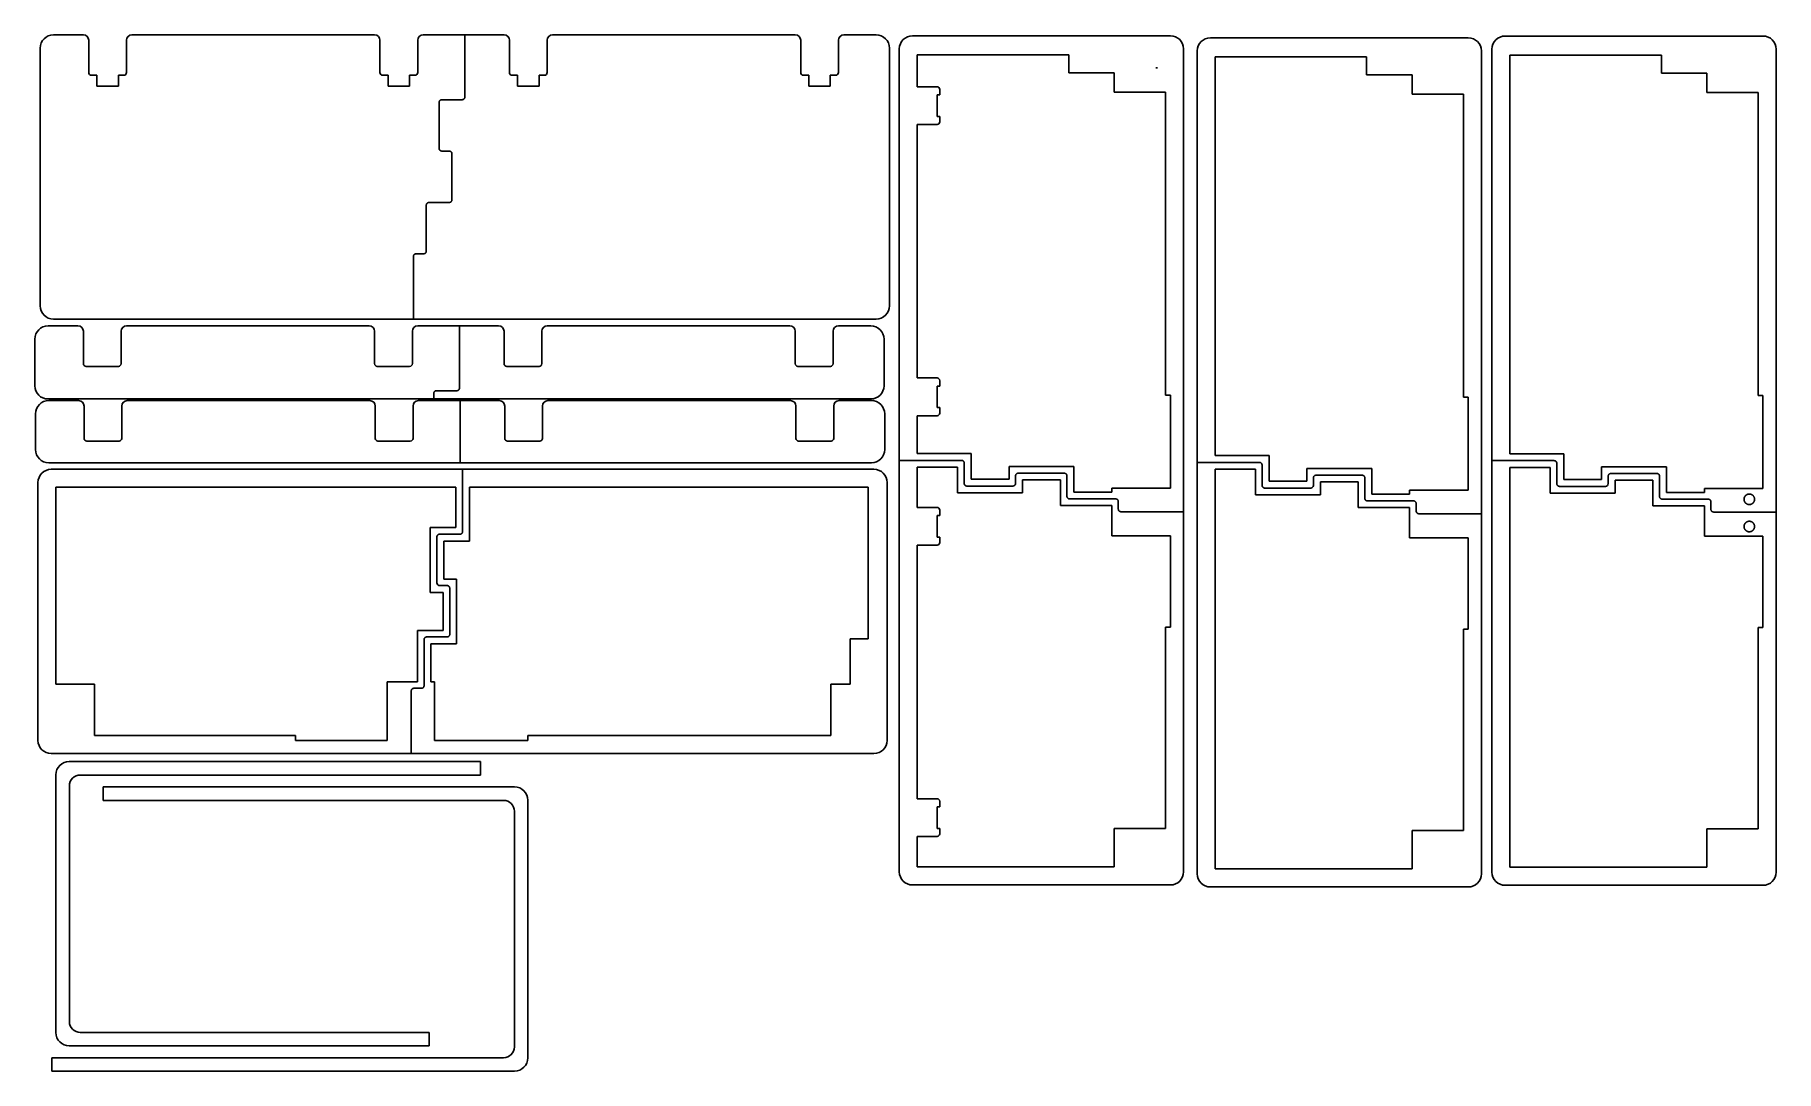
# Model space of a CAD drawing. Extents: x 13 to 658, y -398 to -13.
import ezdxf

# ---------------------------------------------------------------- set-up
doc = ezdxf.new("R2010")
doc.units = 0
doc.layers.add('BLACK', color=7, linetype='CONTINUOUS')

msp = doc.modelspace()

# ---------------------------------------------------------------- linework, layer by layer
at = {"layer": 'BLACK', "linetype": 'CONTINUOUS'}
for p, q in [((14.658, -18.362), (14.658, -113.962)), ((19.558, -13.462), (30.658, -13.462)), ((32.658, -15.462), (32.658, -27.462)), ((46.658, -27.462), (46.658, -15.462)), ((48.658, -13.462), (138.658, -13.462)), ((140.658, -15.462), (140.658, -27.462)), ((154.658, -27.462), (154.658, -15.462)), ((156.658, -13.462), (172.111, -13.462)), ((172.111, -13.462), (186.658, -13.462)), ((172.111, -36.5163), (172.111, -13.462)), ((188.658, -15.462), (188.658, -27.462)), ((202.658, -27.462), (202.658, -15.462)), ((204.658, -13.462), (294.658, -13.462)), ((296.658, -15.462), (296.658, -27.462)), ((310.658, -27.462), (310.658, -15.462)), ((312.658, -13.462), (324.66, -13.462)), ((329.56, -113.962), (329.56, -18.362)), ((333.246, -171.259), (333.246, -18.71)), ((433.746, -13.81), (338.146, -13.81)), ((438.646, -190.309), (438.646, -18.71)), ((544.205, -14.554), (448.605, -14.554)), ((553.003, -171.368), (553.003, -18.819)), ((653.503, -13.919), (557.903, -13.919)), ((658.403, -190.418), (658.403, -18.819)), ((339.921, -20.861), (396.066, -20.861)), ((339.921, -32.712), (339.921, -20.861)), ((396.066, -20.861), (396.066, -27.582)), ((428.485, -25.719), (428.395, -25.708)), ((428.581, -25.726), (428.485, -25.719)), ((428.68, -25.729), (428.581, -25.726)), ((428.697, -25.729), (428.68, -25.729)), ((428.797, -25.725), (428.697, -25.729)), ((428.889, -25.718), (428.797, -25.725)), ((428.978, -25.706), (428.889, -25.718)), ((443.705, -172.003), (443.705, -19.454)), ((450.38, -169.481), (450.38, -21.605)), ((450.38, -21.605), (506.525, -21.605)), ((506.525, -21.605), (506.525, -28.326)), ((549.105, -191.053), (549.105, -19.454)), ((559.678, -168.846), (559.678, -20.97)), ((559.678, -20.97), (615.823, -20.97)), ((615.823, -20.97), (615.823, -27.691)), ((33.658, -28.462), (35.658, -28.462)), ((35.658, -28.462), (35.658, -32.462)), ((43.658, -28.462), (43.658, -32.462)), ((43.658, -28.462), (45.658, -28.462)), ((141.658, -28.462), (143.658, -28.462)), ((143.658, -28.462), (143.658, -32.462)), ((151.658, -28.462), (151.658, -32.462)), ((151.658, -28.462), (153.658, -28.462)), ((189.658, -28.462), (191.658, -28.462)), ((191.658, -28.462), (191.658, -32.462)), ((199.658, -28.462), (199.658, -32.462)), ((199.658, -28.462), (201.658, -28.462)), ((297.658, -28.462), (299.658, -28.462)), ((299.658, -28.462), (299.658, -32.462)), ((307.658, -28.462), (309.658, -28.462)), ((307.658, -28.462), (307.658, -32.462)), ((396.066, -27.582), (412.919, -27.582)), ((412.919, -27.582), (412.919, -34.724)), ((506.525, -28.326), (523.378, -28.326)), ((523.378, -28.326), (523.378, -35.468)), ((615.823, -27.691), (632.676, -27.691)), ((632.676, -27.691), (632.676, -34.833)), ((35.658, -32.462), (43.658, -32.462)), ((143.658, -32.462), (151.658, -32.462)), ((162.586, -55.5638), (162.586, -38.5153)), ((162.591, -38.4492), (162.589, -38.5172)), ((162.602, -38.3533), (162.591, -38.4492)), ((162.619, -38.2699), (162.602, -38.3533)), ((162.643, -38.1925), (162.619, -38.2699)), ((162.671, -38.1199), (162.643, -38.1925)), ((162.705, -38.0487), (162.671, -38.1199)), ((162.742, -37.9843), (162.705, -38.0487)), ((162.783, -37.9243), (162.742, -37.9843)), ((162.828, -37.8679), (162.783, -37.9243)), ((162.876, -37.8152), (162.828, -37.8679)), ((162.928, -37.7665), (162.876, -37.8152)), ((162.984, -37.7208), (162.928, -37.7665)), ((163.043, -37.6793), (162.984, -37.7208)), ((163.106, -37.6412), (163.043, -37.6793)), ((163.175, -37.6065), (163.106, -37.6412)), ((163.246, -37.5774), (163.175, -37.6065)), ((163.322, -37.5532), (163.246, -37.5774)), ((163.403, -37.5344), (163.322, -37.5532)), ((163.492, -37.5218), (163.403, -37.5344)), ((163.589, -37.5172), (163.492, -37.5218)), ((163.587, -37.5171), (171.113, -37.5171)), ((171.114, -37.5172), (171.213, -37.5124)), ((171.213, -37.5124), (171.301, -37.4998)), ((171.301, -37.4998), (171.383, -37.4805)), ((171.383, -37.4805), (171.459, -37.4559)), ((171.459, -37.4559), (171.53, -37.4265)), ((171.53, -37.4265), (171.599, -37.3918)), ((171.599, -37.3918), (171.663, -37.3529)), ((171.663, -37.3529), (171.722, -37.3107)), ((171.722, -37.3107), (171.777, -37.2653)), ((171.777, -37.2653), (171.829, -37.2155)), ((171.829, -37.2155), (171.877, -37.1628)), ((171.877, -37.1628), (171.924, -37.1028)), ((171.924, -37.1028), (171.966, -37.0406)), ((171.966, -37.0406), (172.003, -36.9745)), ((172.003, -36.9745), (172.035, -36.9058)), ((172.035, -36.9058), (172.063, -36.8329)), ((172.063, -36.8329), (172.086, -36.7529)), ((172.086, -36.7529), (172.102, -36.6687)), ((172.102, -36.6687), (172.112, -36.5779)), ((172.112, -36.5779), (172.114, -36.5172)), ((191.658, -32.462), (199.658, -32.462)), ((299.658, -32.462), (307.658, -32.462)), ((347.246, -32.712), (339.921, -32.712)), ((348.246, -35.712), (347.246, -35.712)), ((347.246, -35.712), (347.246, -43.712)), ((348.246, -35.712), (348.246, -33.712)), ((412.919, -34.724), (431.969, -34.724)), ((431.969, -147.071), (431.969, -34.724)), ((523.378, -35.468), (542.428, -35.468)), ((542.428, -147.815), (542.428, -35.468)), ((632.676, -34.833), (651.726, -34.833)), ((651.726, -147.18), (651.726, -34.833)), ((347.246, -43.712), (348.246, -43.712)), ((348.246, -45.712), (348.246, -43.712)), ((339.921, -140.712), (339.921, -46.712)), ((339.921, -46.712), (347.246, -46.712)), ((166.348, -56.5638), (163.586, -56.5638)), ((166.415, -56.5666), (166.35, -56.5645)), ((166.506, -56.5767), (166.415, -56.5666)), ((166.59, -56.5935), (166.506, -56.5767)), ((166.67, -56.6168), (166.59, -56.5935)), ((166.744, -56.6454), (166.67, -56.6168)), ((166.812, -56.6778), (166.744, -56.6454)), ((166.876, -56.7144), (166.812, -56.6778)), ((166.937, -56.7555), (166.876, -56.7144)), ((166.994, -56.8001), (166.937, -56.7555)), ((167.047, -56.8482), (166.994, -56.8001)), ((167.096, -56.8994), (167.047, -56.8482)), ((167.143, -56.9551), (167.096, -56.8994)), ((167.185, -57.0151), (167.143, -56.9551)), ((167.224, -57.0793), (167.185, -57.0151)), ((167.258, -57.1457), (167.224, -57.0793)), ((167.288, -57.2185), (167.258, -57.1457)), ((167.313, -57.296), (167.288, -57.2185)), ((167.332, -57.3775), (167.313, -57.296)), ((167.345, -57.4678), (167.332, -57.3775)), ((167.35, -57.5645), (167.345, -57.4678)), ((167.349, -74.6163), (167.349, -57.5628)), ((157.824, -93.6663), (157.824, -76.6153)), ((157.827, -76.5493), (157.825, -76.6173)), ((157.838, -76.4534), (157.827, -76.5493)), ((157.855, -76.37), (157.838, -76.4534)), ((157.878, -76.2926), (157.855, -76.37)), ((157.907, -76.22), (157.878, -76.2926)), ((157.941, -76.1488), (157.907, -76.22)), ((157.978, -76.0844), (157.941, -76.1488)), ((158.019, -76.0244), (157.978, -76.0844)), ((158.064, -75.968), (158.019, -76.0244)), ((158.112, -75.9153), (158.064, -75.968)), ((158.164, -75.8666), (158.112, -75.9153)), ((158.22, -75.8209), (158.164, -75.8666)), ((158.279, -75.7794), (158.22, -75.8209)), ((158.342, -75.7413), (158.279, -75.7794)), ((158.411, -75.7066), (158.342, -75.7413)), ((158.482, -75.6776), (158.411, -75.7066)), ((158.558, -75.6533), (158.482, -75.6776)), ((158.639, -75.6345), (158.558, -75.6533)), ((158.728, -75.6219), (158.639, -75.6345)), ((158.825, -75.6173), (158.728, -75.6219)), ((158.822, -75.6171), (166.348, -75.6171)), ((166.35, -75.6173), (166.449, -75.6125)), ((166.449, -75.6125), (166.537, -75.5999)), ((166.537, -75.5999), (166.619, -75.5806)), ((166.619, -75.5806), (166.695, -75.556)), ((166.695, -75.556), (166.766, -75.5266)), ((166.766, -75.5266), (166.835, -75.4919)), ((166.835, -75.4919), (166.899, -75.453)), ((166.899, -75.453), (166.958, -75.4108)), ((166.958, -75.4108), (167.013, -75.3654)), ((167.013, -75.3654), (167.065, -75.3156)), ((167.065, -75.3156), (167.113, -75.2629)), ((167.113, -75.2629), (167.16, -75.2029)), ((167.16, -75.2029), (167.202, -75.1407)), ((167.202, -75.1407), (167.239, -75.0746)), ((167.239, -75.0746), (167.271, -75.0059)), ((167.271, -75.0059), (167.299, -74.933)), ((167.299, -74.933), (167.322, -74.853)), ((167.322, -74.853), (167.338, -74.7688)), ((167.338, -74.7688), (167.348, -74.678)), ((167.348, -74.678), (167.35, -74.6173)), ((153.061, -118.862), (153.061, -95.6653)), ((153.066, -95.5993), (153.064, -95.6673)), ((153.077, -95.5034), (153.066, -95.5993)), ((153.094, -95.42), (153.077, -95.5034)), ((153.118, -95.3426), (153.094, -95.42)), ((153.146, -95.27), (153.118, -95.3426)), ((153.18, -95.1988), (153.146, -95.27)), ((153.217, -95.1344), (153.18, -95.1988)), ((153.258, -95.0744), (153.217, -95.1344)), ((153.303, -95.018), (153.258, -95.0744)), ((153.351, -94.9653), (153.303, -95.018)), ((153.403, -94.9166), (153.351, -94.9653)), ((153.459, -94.8709), (153.403, -94.9166)), ((153.518, -94.8294), (153.459, -94.8709)), ((153.581, -94.7913), (153.518, -94.8294)), ((153.65, -94.7566), (153.581, -94.7913)), ((153.721, -94.7275), (153.65, -94.7566)), ((153.797, -94.7033), (153.721, -94.7275)), ((153.878, -94.6845), (153.797, -94.7033)), ((153.967, -94.6719), (153.878, -94.6845)), ((154.064, -94.6673), (153.967, -94.6719)), ((154.062, -94.6671), (156.823, -94.6671)), ((156.825, -94.6673), (156.924, -94.6625)), ((156.924, -94.6625), (157.012, -94.6499)), ((157.012, -94.6499), (157.094, -94.6306)), ((157.094, -94.6306), (157.17, -94.606)), ((157.17, -94.606), (157.241, -94.5766)), ((157.241, -94.5766), (157.31, -94.5419)), ((157.31, -94.5419), (157.374, -94.503)), ((157.374, -94.503), (157.433, -94.4608)), ((157.433, -94.4608), (157.488, -94.4154)), ((157.488, -94.4154), (157.54, -94.3656)), ((157.54, -94.3656), (157.588, -94.3129)), ((157.588, -94.3129), (157.635, -94.2529)), ((157.635, -94.2529), (157.677, -94.1907)), ((157.677, -94.1907), (157.714, -94.1246)), ((157.714, -94.1246), (157.746, -94.0559)), ((157.746, -94.0559), (157.774, -93.983)), ((157.774, -93.983), (157.797, -93.903)), ((157.797, -93.903), (157.813, -93.8188)), ((157.813, -93.8188), (157.823, -93.728)), ((157.823, -93.728), (157.825, -93.6673)), ((17.563, -121.391), (28.663, -121.391)), ((19.558, -118.862), (153.061, -118.862)), ((46.663, -121.391), (136.663, -121.391)), ((153.061, -118.862), (324.66, -118.862)), ((154.663, -121.391), (170.116, -121.391)), ((170.116, -121.391), (184.663, -121.391)), ((170.116, -144.445), (170.116, -121.391)), ((202.663, -121.391), (292.663, -121.391)), ((310.663, -121.391), (322.665, -121.391)), ((12.663, -126.291), (12.663, -143.593)), ((30.663, -123.391), (30.663, -135.391)), ((44.663, -135.391), (44.663, -123.391)), ((138.663, -123.391), (138.663, -135.391)), ((152.663, -135.391), (152.663, -123.391)), ((186.663, -123.391), (186.663, -135.391)), ((200.663, -135.391), (200.663, -123.391)), ((294.663, -123.391), (294.663, -135.391)), ((308.663, -135.391), (308.663, -123.391)), ((327.565, -143.593), (327.565, -126.291)), ((31.663, -136.391), (43.663, -136.391)), ((139.663, -136.391), (151.663, -136.391)), ((187.663, -136.391), (199.663, -136.391)), ((295.663, -136.391), (307.663, -136.391)), ((347.246, -140.712), (339.921, -140.712)), ((348.246, -143.712), (348.246, -141.712)), ((17.563, -148.493), (160.591, -148.493)), ((160.591, -148.493), (160.591, -146.444)), ((160.591, -148.493), (322.665, -148.493)), ((160.596, -146.378), (160.594, -146.446)), ((160.607, -146.282), (160.596, -146.378)), ((160.624, -146.199), (160.607, -146.282)), ((160.648, -146.121), (160.624, -146.199)), ((160.676, -146.049), (160.648, -146.121)), ((160.71, -145.978), (160.676, -146.049)), ((160.747, -145.913), (160.71, -145.978)), ((160.788, -145.853), (160.747, -145.913)), ((160.833, -145.797), (160.788, -145.853)), ((160.881, -145.744), (160.833, -145.797)), ((160.933, -145.696), (160.881, -145.744)), ((160.989, -145.65), (160.933, -145.696)), ((161.048, -145.608), (160.989, -145.65)), ((161.111, -145.57), (161.048, -145.608)), ((161.18, -145.535), (161.111, -145.57)), ((161.251, -145.506), (161.18, -145.535)), ((161.327, -145.482), (161.251, -145.506)), ((161.408, -145.463), (161.327, -145.482)), ((161.497, -145.451), (161.408, -145.463)), ((161.594, -145.446), (161.497, -145.451)), ((161.592, -145.446), (169.118, -145.446)), ((169.119, -145.446), (169.218, -145.441)), ((169.218, -145.441), (169.306, -145.429)), ((169.306, -145.429), (169.388, -145.41)), ((169.388, -145.41), (169.464, -145.385)), ((169.464, -145.385), (169.535, -145.355)), ((169.535, -145.355), (169.604, -145.321)), ((169.604, -145.321), (169.668, -145.282)), ((169.668, -145.282), (169.727, -145.24)), ((169.727, -145.24), (169.782, -145.194)), ((169.782, -145.194), (169.834, -145.144)), ((169.834, -145.144), (169.882, -145.092)), ((169.882, -145.092), (169.929, -145.032)), ((169.929, -145.032), (169.971, -144.97)), ((169.971, -144.97), (170.008, -144.904)), ((170.008, -144.904), (170.04, -144.835)), ((170.04, -144.835), (170.068, -144.762)), ((170.068, -144.762), (170.091, -144.682)), ((170.091, -144.682), (170.107, -144.598)), ((170.107, -144.598), (170.117, -144.507)), ((170.117, -144.507), (170.119, -144.446)), ((348.246, -143.712), (347.246, -143.712)), ((347.246, -143.712), (347.246, -151.712)), ((431.969, -147.071), (433.746, -147.071)), ((433.746, -181.618), (433.746, -147.071)), ((542.428, -147.815), (544.205, -147.815)), ((544.205, -182.362), (544.205, -147.815)), ((651.726, -147.18), (653.503, -147.18)), ((653.503, -181.727), (653.503, -147.18)), ((12.908, -154.001), (12.908, -167.255)), ((17.808, -149.101), (28.908, -149.101)), ((30.908, -151.101), (30.908, -163.101)), ((44.908, -163.101), (44.908, -151.101)), ((46.908, -149.101), (136.908, -149.101)), ((138.908, -151.101), (138.908, -163.101)), ((152.908, -163.101), (152.908, -151.101)), ((154.908, -149.101), (170.361, -149.101)), ((170.361, -149.101), (184.908, -149.101)), ((170.361, -172.155), (170.361, -149.101)), ((186.908, -151.101), (186.908, -163.101)), ((200.908, -163.101), (200.908, -151.101)), ((202.908, -149.101), (292.908, -149.101)), ((294.908, -151.101), (294.908, -163.101)), ((308.908, -163.101), (308.908, -151.101)), ((310.908, -149.101), (322.91, -149.101)), ((327.81, -167.255), (327.81, -154.001)), ((339.921, -154.712), (347.246, -154.712)), ((339.921, -168.737), (339.921, -154.712)), ((347.246, -151.712), (348.246, -151.712)), ((348.246, -153.712), (348.246, -151.712)), ((31.908, -164.101), (43.908, -164.101)), ((139.908, -164.101), (151.908, -164.101)), ((187.908, -164.101), (199.908, -164.101)), ((295.908, -164.101), (307.908, -164.101)), ((17.808, -172.155), (170.361, -172.155)), ((170.361, -172.155), (322.91, -172.155)), ((170.362, -172.217), (170.364, -172.156)), ((170.362, -172.217), (170.364, -172.156)), ((356.3, -171.259), (333.246, -171.259)), ((333.246, -323.812), (333.246, -171.259)), ((359.871, -168.737), (339.921, -168.737)), ((354.869, -173.737), (339.921, -173.737)), ((339.921, -188.712), (339.921, -173.737)), ((354.869, -183.262), (354.869, -173.737)), ((356.362, -171.258), (356.301, -171.256)), ((356.453, -171.268), (356.362, -171.258)), ((356.537, -171.284), (356.453, -171.268)), ((356.617, -171.307), (356.537, -171.284)), ((356.69, -171.335), (356.617, -171.307)), ((356.758, -171.367), (356.69, -171.335)), ((356.825, -171.404), (356.758, -171.367)), ((356.887, -171.446), (356.825, -171.404)), ((356.947, -171.493), (356.887, -171.446)), ((357, -171.541), (356.947, -171.493)), ((357.049, -171.593), (357, -171.541)), ((357.095, -171.648), (357.049, -171.593)), ((357.137, -171.707), (357.095, -171.648)), ((357.176, -171.771), (357.137, -171.707)), ((357.21, -171.84), (357.176, -171.771)), ((357.24, -171.911), (357.21, -171.84)), ((357.264, -171.987), (357.24, -171.911)), ((357.284, -172.069), (357.264, -171.987)), ((357.296, -172.157), (357.284, -172.069)), ((357.301, -172.256), (357.296, -172.157)), ((357.301, -179.783), (357.301, -172.257)), ((359.871, -178.262), (359.871, -168.737)), ((373.919, -173.5), (373.919, -178.262)), ((397.971, -173.5), (373.919, -173.5)), ((397.971, -183.025), (397.971, -173.5)), ((443.705, -324.556), (443.705, -172.003)), ((466.76, -172.003), (443.705, -172.003)), ((470.33, -169.481), (450.38, -169.481)), ((466.821, -172.002), (466.76, -172)), ((466.912, -172.012), (466.821, -172.002)), ((466.996, -172.028), (466.912, -172.012)), ((467.076, -172.051), (466.996, -172.028)), ((467.149, -172.079), (467.076, -172.051)), ((467.218, -172.111), (467.149, -172.079)), ((467.284, -172.148), (467.218, -172.111)), ((467.346, -172.19), (467.284, -172.148)), ((467.406, -172.237), (467.346, -172.19)), ((467.459, -172.285), (467.406, -172.237)), ((467.509, -172.337), (467.459, -172.285)), ((467.554, -172.392), (467.509, -172.337)), ((467.596, -172.451), (467.554, -172.392)), ((467.635, -172.515), (467.596, -172.451)), ((467.67, -172.584), (467.635, -172.515)), ((467.699, -172.655), (467.67, -172.584)), ((467.724, -172.731), (467.699, -172.655)), ((467.743, -172.813), (467.724, -172.731)), ((467.756, -172.901), (467.743, -172.813)), ((467.76, -173), (467.756, -172.901)), ((467.76, -180.527), (467.76, -173.001)), ((470.33, -179.006), (470.33, -169.481)), ((508.43, -174.244), (484.378, -174.244)), ((484.378, -174.244), (484.378, -179.006)), ((508.43, -183.769), (508.43, -174.244)), ((553.003, -323.921), (553.003, -171.368)), ((576.058, -171.368), (553.003, -171.368)), ((579.628, -168.846), (559.678, -168.846)), ((559.678, -322.146), (559.678, -173.846)), ((574.626, -173.846), (559.678, -173.846)), ((574.626, -183.371), (574.626, -173.846)), ((576.119, -171.367), (576.059, -171.365)), ((576.21, -171.377), (576.119, -171.367)), ((576.294, -171.393), (576.21, -171.377)), ((576.374, -171.416), (576.294, -171.393)), ((576.447, -171.444), (576.374, -171.416)), ((576.516, -171.476), (576.447, -171.444)), ((576.582, -171.513), (576.516, -171.476)), ((576.644, -171.555), (576.582, -171.513)), ((576.704, -171.602), (576.644, -171.555)), ((576.757, -171.65), (576.704, -171.602)), ((576.807, -171.702), (576.757, -171.65)), ((576.852, -171.757), (576.807, -171.702)), ((576.894, -171.816), (576.852, -171.757)), ((576.933, -171.88), (576.894, -171.816)), ((576.968, -171.949), (576.933, -171.88)), ((576.997, -172.02), (576.968, -171.949)), ((577.022, -172.096), (576.997, -172.02)), ((577.041, -172.178), (577.022, -172.096)), ((577.054, -172.266), (577.041, -172.178)), ((577.059, -172.365), (577.054, -172.266)), ((577.059, -179.892), (577.059, -172.366)), ((579.628, -178.371), (579.628, -168.846)), ((617.728, -173.609), (593.676, -173.609)), ((593.676, -173.609), (593.676, -178.371)), ((617.728, -183.134), (617.728, -173.609)), ((13.8359, -179.481), (13.8359, -275.081)), ((18.7359, -174.581), (171.289, -174.581)), ((171.289, -197.636), (171.289, -174.581)), ((171.289, -174.581), (323.838, -174.581)), ((328.738, -275.081), (328.738, -179.481)), ((357.301, -179.781), (357.306, -179.878)), ((357.306, -179.878), (357.318, -179.967)), ((357.318, -179.967), (357.337, -180.048)), ((357.337, -180.048), (357.361, -180.124)), ((357.361, -180.124), (357.39, -180.195)), ((357.39, -180.195), (357.425, -180.264)), ((357.425, -180.264), (357.463, -180.327)), ((357.463, -180.327), (357.505, -180.386)), ((357.505, -180.386), (357.55, -180.442)), ((357.55, -180.442), (357.599, -180.494)), ((357.599, -180.494), (357.652, -180.542)), ((357.652, -180.542), (357.708, -180.587)), ((357.708, -180.587), (357.768, -180.628)), ((357.768, -180.628), (357.833, -180.665)), ((357.833, -180.665), (357.904, -180.699)), ((357.904, -180.699), (357.976, -180.727)), ((357.976, -180.727), (358.054, -180.751)), ((358.054, -180.751), (358.137, -180.768)), ((358.137, -180.768), (358.233, -180.779)), ((358.233, -180.779), (358.301, -180.781)), ((375.348, -180.784), (358.299, -180.784)), ((373.919, -178.262), (359.871, -178.262)), ((376.348, -177.022), (376.348, -179.784)), ((376.351, -176.955), (376.349, -177.02)), ((376.361, -176.864), (376.351, -176.955)), ((376.377, -176.78), (376.361, -176.864)), ((376.401, -176.7), (376.377, -176.78)), ((376.429, -176.626), (376.401, -176.7)), ((376.462, -176.558), (376.429, -176.626)), ((376.498, -176.494), (376.462, -176.558)), ((376.539, -176.433), (376.498, -176.494)), ((376.584, -176.376), (376.539, -176.433)), ((376.632, -176.323), (376.584, -176.376)), ((376.683, -176.274), (376.632, -176.323)), ((376.739, -176.227), (376.683, -176.274)), ((376.799, -176.185), (376.739, -176.227)), ((376.863, -176.146), (376.799, -176.185)), ((376.93, -176.112), (376.863, -176.146)), ((377.002, -176.082), (376.93, -176.112)), ((377.08, -176.057), (377.002, -176.082)), ((377.161, -176.038), (377.08, -176.057)), ((377.252, -176.025), (377.161, -176.038)), ((377.349, -176.02), (377.252, -176.025)), ((394.4, -176.021), (377.347, -176.021)), ((378.921, -178.499), (378.921, -183.262)), ((392.969, -178.499), (378.921, -178.499)), ((392.969, -188.024), (392.969, -178.499)), ((394.462, -176.022), (394.401, -176.02)), ((394.553, -176.032), (394.462, -176.022)), ((394.637, -176.048), (394.553, -176.032)), ((394.717, -176.071), (394.637, -176.048)), ((394.79, -176.099), (394.717, -176.071)), ((394.859, -176.131), (394.79, -176.099)), ((394.925, -176.168), (394.859, -176.131)), ((394.987, -176.21), (394.925, -176.168)), ((395.047, -176.257), (394.987, -176.21)), ((395.1, -176.305), (395.047, -176.257)), ((395.149, -176.357), (395.1, -176.305)), ((395.195, -176.412), (395.149, -176.357)), ((395.237, -176.471), (395.195, -176.412)), ((395.276, -176.535), (395.237, -176.471)), ((395.311, -176.604), (395.276, -176.535)), ((395.34, -176.675), (395.311, -176.604)), ((395.365, -176.751), (395.34, -176.675)), ((395.384, -176.833), (395.365, -176.751)), ((395.397, -176.921), (395.384, -176.833)), ((395.401, -177.02), (395.397, -176.921)), ((395.401, -184.548), (395.401, -177.022)), ((450.38, -322.781), (450.38, -174.481)), ((465.328, -174.481), (450.38, -174.481)), ((465.328, -184.006), (465.328, -174.481)), ((467.76, -180.525), (467.765, -180.622)), ((467.765, -180.622), (467.778, -180.711)), ((467.778, -180.711), (467.796, -180.792)), ((467.796, -180.792), (467.821, -180.868)), ((484.378, -179.006), (470.33, -179.006)), ((486.807, -177.766), (486.807, -180.528)), ((486.81, -177.699), (486.808, -177.764)), ((486.82, -177.608), (486.81, -177.699)), ((486.837, -177.524), (486.82, -177.608)), ((486.86, -177.444), (486.837, -177.524)), ((486.889, -177.37), (486.86, -177.444)), ((486.921, -177.302), (486.889, -177.37)), ((486.958, -177.238), (486.921, -177.302)), ((486.999, -177.177), (486.958, -177.238)), ((487.043, -177.12), (486.999, -177.177)), ((487.091, -177.067), (487.043, -177.12)), ((487.143, -177.018), (487.091, -177.067)), ((487.198, -176.971), (487.143, -177.018)), ((487.258, -176.929), (487.198, -176.971)), ((487.323, -176.89), (487.258, -176.929)), ((487.389, -176.856), (487.323, -176.89)), ((487.462, -176.826), (487.389, -176.856)), ((487.539, -176.801), (487.462, -176.826)), ((487.621, -176.782), (487.539, -176.801)), ((487.711, -176.769), (487.621, -176.782)), ((487.808, -176.764), (487.711, -176.769)), ((504.86, -176.765), (487.806, -176.765)), ((503.428, -179.243), (489.38, -179.243)), ((489.38, -179.243), (489.38, -184.006)), ((503.428, -188.768), (503.428, -179.243)), ((504.921, -176.766), (504.861, -176.764)), ((505.012, -176.776), (504.921, -176.766)), ((505.096, -176.792), (505.012, -176.776)), ((505.176, -176.815), (505.096, -176.792)), ((505.249, -176.843), (505.176, -176.815)), ((505.318, -176.875), (505.249, -176.843)), ((505.384, -176.912), (505.318, -176.875)), ((505.446, -176.954), (505.384, -176.912)), ((505.506, -177.001), (505.446, -176.954)), ((505.559, -177.049), (505.506, -177.001)), ((505.609, -177.101), (505.559, -177.049)), ((505.654, -177.156), (505.609, -177.101)), ((505.696, -177.215), (505.654, -177.156)), ((505.735, -177.279), (505.696, -177.215)), ((505.77, -177.348), (505.735, -177.279)), ((505.799, -177.419), (505.77, -177.348)), ((505.824, -177.495), (505.799, -177.419)), ((505.843, -177.577), (505.824, -177.495)), ((505.856, -177.665), (505.843, -177.577)), ((505.861, -177.764), (505.856, -177.665)), ((505.86, -185.292), (505.86, -177.766)), ((577.059, -179.89), (577.063, -179.987)), ((577.063, -179.987), (577.076, -180.076)), ((577.076, -180.076), (577.095, -180.157)), ((577.095, -180.157), (577.119, -180.233)), ((577.119, -180.233), (577.148, -180.304)), ((577.148, -180.304), (577.183, -180.373)), ((577.183, -180.373), (577.221, -180.436)), ((577.221, -180.436), (577.262, -180.495)), ((577.262, -180.495), (577.308, -180.551)), ((577.308, -180.551), (577.357, -180.603)), ((577.357, -180.603), (577.409, -180.651)), ((577.409, -180.651), (577.466, -180.696)), ((577.466, -180.696), (577.526, -180.737)), ((577.526, -180.737), (577.59, -180.774)), ((577.59, -180.774), (577.661, -180.808)), ((593.676, -178.371), (579.628, -178.371)), ((596.105, -177.131), (596.105, -179.893)), ((596.108, -177.064), (596.106, -177.129)), ((596.118, -176.973), (596.108, -177.064)), ((596.135, -176.889), (596.118, -176.973)), ((596.158, -176.809), (596.135, -176.889)), ((596.187, -176.735), (596.158, -176.809)), ((596.219, -176.667), (596.187, -176.735)), ((596.256, -176.603), (596.219, -176.667)), ((596.297, -176.542), (596.256, -176.603)), ((596.342, -176.485), (596.297, -176.542)), ((596.39, -176.432), (596.342, -176.485)), ((596.441, -176.383), (596.39, -176.432)), ((596.497, -176.336), (596.441, -176.383)), ((596.557, -176.294), (596.497, -176.336)), ((596.621, -176.255), (596.557, -176.294)), ((596.687, -176.221), (596.621, -176.255)), ((596.76, -176.191), (596.687, -176.221)), ((596.837, -176.166), (596.76, -176.191)), ((596.919, -176.147), (596.837, -176.166)), ((597.009, -176.134), (596.919, -176.147)), ((597.106, -176.129), (597.009, -176.134)), ((614.158, -176.13), (597.104, -176.13)), ((598.678, -178.608), (598.678, -183.371)), ((612.726, -178.608), (598.678, -178.608)), ((612.726, -188.133), (612.726, -178.608)), ((614.219, -176.131), (614.159, -176.129)), ((614.31, -176.141), (614.219, -176.131)), ((614.394, -176.157), (614.31, -176.141)), ((614.474, -176.18), (614.394, -176.157)), ((614.547, -176.208), (614.474, -176.18)), ((614.616, -176.24), (614.547, -176.208)), ((614.682, -176.277), (614.616, -176.24)), ((614.744, -176.319), (614.682, -176.277)), ((614.804, -176.366), (614.744, -176.319)), ((614.857, -176.414), (614.804, -176.366)), ((614.907, -176.466), (614.857, -176.414)), ((614.952, -176.521), (614.907, -176.466)), ((614.994, -176.58), (614.952, -176.521)), ((615.033, -176.644), (614.994, -176.58)), ((615.068, -176.713), (615.033, -176.644)), ((615.097, -176.784), (615.068, -176.713)), ((615.122, -176.86), (615.097, -176.784)), ((615.141, -176.942), (615.122, -176.86)), ((615.154, -177.03), (615.141, -176.942)), ((615.159, -177.129), (615.154, -177.03)), ((615.159, -184.657), (615.159, -177.131)), ((20.5105, -181.256), (168.811, -181.256)), ((20.5105, -254.254), (20.5105, -181.256)), ((168.811, -196.204), (168.811, -181.256)), ((173.811, -201.206), (173.811, -181.256)), ((173.811, -181.256), (321.687, -181.256)), ((321.687, -181.256), (321.687, -237.401)), ((378.921, -183.262), (354.869, -183.262)), ((395.401, -184.545), (395.406, -184.642)), ((395.406, -184.642), (395.418, -184.731)), ((395.418, -184.731), (395.437, -184.812)), ((395.437, -184.812), (395.462, -184.888)), ((395.462, -184.888), (395.491, -184.959)), ((395.491, -184.959), (395.525, -185.028)), ((395.525, -185.028), (395.563, -185.091)), ((395.563, -185.091), (395.605, -185.15)), ((395.605, -185.15), (395.651, -185.206)), ((395.651, -185.206), (395.699, -185.258)), ((395.699, -185.258), (395.752, -185.306)), ((395.752, -185.306), (395.808, -185.351)), ((395.808, -185.351), (395.868, -185.392)), ((395.868, -185.392), (395.933, -185.429)), ((395.933, -185.429), (396.004, -185.463)), ((396.004, -185.463), (396.077, -185.492)), ((396.077, -185.492), (396.154, -185.515)), ((396.154, -185.515), (396.237, -185.532)), ((396.237, -185.532), (396.333, -185.543)), ((396.333, -185.543), (396.401, -185.545)), ((413.45, -185.546), (396.399, -185.546)), ((397.971, -183.025), (412.019, -183.025)), ((412.019, -183.025), (412.019, -181.618)), ((412.019, -181.618), (433.746, -181.618)), ((413.512, -185.547), (413.451, -185.545)), ((413.603, -185.557), (413.512, -185.547)), ((413.687, -185.573), (413.603, -185.557)), ((413.767, -185.596), (413.687, -185.573)), ((413.84, -185.624), (413.767, -185.596)), ((413.909, -185.656), (413.84, -185.624)), ((413.975, -185.693), (413.909, -185.656)), ((414.037, -185.735), (413.975, -185.693)), ((414.097, -185.782), (414.037, -185.735)), ((414.15, -185.83), (414.097, -185.782)), ((414.199, -185.882), (414.15, -185.83)), ((414.245, -185.937), (414.199, -185.882)), ((414.287, -185.996), (414.245, -185.937)), ((414.326, -186.06), (414.287, -185.996)), ((414.361, -186.129), (414.326, -186.06)), ((414.39, -186.2), (414.361, -186.129)), ((414.415, -186.276), (414.39, -186.2)), ((414.434, -186.358), (414.415, -186.276)), ((414.446, -186.446), (414.434, -186.358)), ((414.451, -186.545), (414.446, -186.446)), ((414.451, -189.308), (414.451, -186.547)), ((489.38, -184.006), (465.328, -184.006)), ((467.821, -180.868), (467.85, -180.939)), ((467.85, -180.939), (467.885, -181.008)), ((467.885, -181.008), (467.923, -181.071)), ((467.923, -181.071), (467.964, -181.13)), ((467.964, -181.13), (468.01, -181.186)), ((468.01, -181.186), (468.058, -181.238)), ((468.058, -181.238), (468.111, -181.286)), ((468.111, -181.286), (468.168, -181.331)), ((468.168, -181.331), (468.228, -181.372)), ((468.228, -181.372), (468.292, -181.409)), ((468.292, -181.409), (468.363, -181.443)), ((468.363, -181.443), (468.436, -181.471)), ((468.436, -181.471), (468.513, -181.495)), ((468.513, -181.495), (468.597, -181.512)), ((468.597, -181.512), (468.692, -181.523)), ((468.692, -181.523), (468.76, -181.525)), ((485.807, -181.528), (468.759, -181.528)), ((505.861, -185.289), (505.865, -185.386)), ((505.865, -185.386), (505.878, -185.475)), ((505.878, -185.475), (505.897, -185.556)), ((505.897, -185.556), (505.921, -185.632)), ((505.921, -185.632), (505.95, -185.703)), ((505.95, -185.703), (505.985, -185.772)), ((505.985, -185.772), (506.023, -185.835)), ((506.023, -185.835), (506.064, -185.894)), ((506.064, -185.894), (506.11, -185.95)), ((506.11, -185.95), (506.159, -186.002)), ((506.159, -186.002), (506.211, -186.05)), ((506.211, -186.05), (506.268, -186.095)), ((506.268, -186.095), (506.328, -186.136)), ((506.328, -186.136), (506.392, -186.173)), ((506.392, -186.173), (506.463, -186.207)), ((506.463, -186.207), (506.536, -186.236)), ((506.536, -186.236), (506.613, -186.259)), ((506.613, -186.259), (506.697, -186.276)), ((506.697, -186.276), (506.793, -186.287)), ((506.793, -186.287), (506.861, -186.289)), ((523.91, -186.29), (506.859, -186.29)), ((508.43, -183.769), (522.478, -183.769)), ((522.478, -183.769), (522.478, -182.362)), ((522.478, -182.362), (544.205, -182.362)), ((523.971, -186.291), (523.911, -186.289)), ((524.062, -186.301), (523.971, -186.291)), ((524.146, -186.317), (524.062, -186.301)), ((524.226, -186.34), (524.146, -186.317)), ((524.299, -186.368), (524.226, -186.34)), ((524.368, -186.4), (524.299, -186.368)), ((524.434, -186.437), (524.368, -186.4)), ((524.496, -186.479), (524.434, -186.437)), ((524.556, -186.526), (524.496, -186.479)), ((524.609, -186.574), (524.556, -186.526)), ((524.659, -186.626), (524.609, -186.574)), ((524.704, -186.681), (524.659, -186.626)), ((524.746, -186.74), (524.704, -186.681)), ((524.785, -186.804), (524.746, -186.74)), ((524.82, -186.873), (524.785, -186.804)), ((524.849, -186.944), (524.82, -186.873)), ((524.874, -187.02), (524.849, -186.944)), ((524.893, -187.102), (524.874, -187.02)), ((524.906, -187.19), (524.893, -187.102)), ((524.911, -187.289), (524.906, -187.19)), ((598.678, -183.371), (574.626, -183.371)), ((577.661, -180.808), (577.734, -180.836)), ((577.734, -180.836), (577.811, -180.86)), ((577.811, -180.86), (577.895, -180.877)), ((577.895, -180.877), (577.991, -180.888)), ((577.991, -180.888), (578.059, -180.89)), ((595.105, -180.893), (578.057, -180.893)), ((615.159, -184.654), (615.163, -184.751)), ((615.163, -184.751), (615.176, -184.84)), ((615.176, -184.84), (615.195, -184.921)), ((615.195, -184.921), (615.219, -184.997)), ((615.219, -184.997), (615.248, -185.068)), ((615.248, -185.068), (615.283, -185.137)), ((615.283, -185.137), (615.321, -185.2)), ((615.321, -185.2), (615.362, -185.259)), ((615.362, -185.259), (615.408, -185.315)), ((615.408, -185.315), (615.457, -185.367)), ((615.457, -185.367), (615.509, -185.415)), ((615.509, -185.415), (615.566, -185.46)), ((615.566, -185.46), (615.626, -185.501)), ((615.626, -185.501), (615.69, -185.538)), ((615.69, -185.538), (615.761, -185.572)), ((615.761, -185.572), (615.834, -185.601)), ((615.834, -185.601), (615.911, -185.624)), ((615.911, -185.624), (615.995, -185.641)), ((615.995, -185.641), (616.091, -185.652)), ((616.091, -185.652), (616.159, -185.654)), ((633.208, -185.655), (616.157, -185.655)), ((617.728, -183.134), (631.776, -183.134)), ((631.776, -183.134), (631.776, -181.727)), ((631.776, -181.727), (653.503, -181.727)), ((633.269, -185.656), (633.209, -185.654)), ((633.36, -185.666), (633.269, -185.656)), ((633.444, -185.682), (633.36, -185.666)), ((633.524, -185.705), (633.444, -185.682)), ((633.597, -185.733), (633.524, -185.705)), ((633.666, -185.765), (633.597, -185.733)), ((633.732, -185.802), (633.666, -185.765)), ((633.794, -185.844), (633.732, -185.802)), ((633.854, -185.891), (633.794, -185.844)), ((633.907, -185.939), (633.854, -185.891)), ((633.957, -185.991), (633.907, -185.939)), ((634.002, -186.046), (633.957, -185.991)), ((634.044, -186.105), (634.002, -186.046)), ((634.083, -186.169), (634.044, -186.105)), ((634.118, -186.238), (634.083, -186.169)), ((634.147, -186.309), (634.118, -186.238)), ((634.172, -186.385), (634.147, -186.309)), ((634.191, -186.467), (634.172, -186.385)), ((634.204, -186.555), (634.191, -186.467)), ((634.209, -186.654), (634.204, -186.555)), ((634.209, -189.417), (634.209, -186.656)), ((646.487, -185.706), (646.489, -185.608)), ((646.49, -185.807), (646.487, -185.706)), ((646.489, -185.608), (646.496, -185.514)), ((646.498, -185.902), (646.49, -185.807)), ((646.496, -185.514), (646.507, -185.419)), ((646.51, -185.992), (646.498, -185.902)), ((646.507, -185.419), (646.522, -185.331)), ((646.526, -186.082), (646.51, -185.992)), ((646.522, -185.331), (646.54, -185.248)), ((646.544, -186.165), (646.526, -186.082)), ((646.54, -185.248), (646.561, -185.167)), ((646.566, -186.245), (646.544, -186.165)), ((646.561, -185.167), (646.585, -185.087)), ((646.59, -186.321), (646.566, -186.245)), ((646.585, -185.087), (646.611, -185.013)), ((646.617, -186.397), (646.59, -186.321)), ((646.611, -185.013), (646.64, -184.941)), ((646.647, -186.471), (646.617, -186.397)), ((646.64, -184.941), (646.671, -184.871)), ((646.679, -186.541), (646.647, -186.471)), ((646.671, -184.871), (646.704, -184.803)), ((646.713, -186.608), (646.679, -186.541)), ((646.704, -184.803), (646.743, -184.732)), ((646.749, -186.673), (646.713, -186.608)), ((646.743, -184.732), (646.749, -184.723)), ((646.749, -184.723), (646.787, -184.659)), ((646.754, -186.682), (646.749, -186.673)), ((646.792, -186.745), (646.754, -186.682)), ((646.787, -184.659), (646.827, -184.598)), ((646.833, -186.806), (646.792, -186.745)), ((646.827, -184.598), (646.869, -184.539)), ((646.875, -186.865), (646.833, -186.806)), ((646.869, -184.539), (646.913, -184.481)), ((646.919, -186.922), (646.875, -186.865)), ((646.913, -184.481), (646.959, -184.426)), ((646.966, -186.977), (646.919, -186.922)), ((646.959, -184.426), (647.01, -184.369)), ((647.015, -187.032), (646.966, -186.977)), ((647.01, -184.369), (647.059, -184.318)), ((647.065, -187.083), (647.015, -187.032)), ((647.059, -184.318), (647.111, -184.269)), ((647.117, -187.132), (647.065, -187.083)), ((647.111, -184.269), (647.167, -184.218)), ((647.17, -187.18), (647.117, -187.132)), ((647.167, -184.218), (647.222, -184.173)), ((647.225, -187.225), (647.17, -187.18)), ((647.222, -184.173), (647.278, -184.129)), ((647.283, -187.269), (647.225, -187.225)), ((647.278, -184.129), (647.338, -184.087)), ((647.338, -184.087), (647.399, -184.047)), ((647.399, -184.047), (647.47, -184.005)), ((647.47, -184.005), (647.538, -183.968)), ((647.538, -183.968), (647.606, -183.934)), ((647.606, -183.934), (647.677, -183.902)), ((647.677, -183.902), (647.75, -183.873)), ((647.75, -183.873), (647.825, -183.846)), ((647.825, -183.846), (647.902, -183.822)), ((647.902, -183.822), (647.982, -183.802)), ((647.982, -183.802), (648.067, -183.783)), ((648.067, -183.783), (648.154, -183.768)), ((648.154, -183.768), (648.25, -183.757)), ((648.25, -183.757), (648.345, -183.75)), ((648.345, -183.75), (648.437, -183.748)), ((648.437, -183.748), (648.535, -183.75)), ((648.535, -183.75), (648.633, -183.757)), ((648.633, -183.757), (648.723, -183.769)), ((648.723, -183.769), (648.811, -183.784)), ((648.811, -183.784), (648.895, -183.802)), ((648.895, -183.802), (648.974, -183.823)), ((648.974, -183.823), (649.051, -183.847)), ((649.051, -183.847), (649.126, -183.873)), ((649.126, -183.873), (649.198, -183.902)), ((649.198, -183.902), (649.272, -183.935)), ((649.272, -183.935), (649.339, -183.969)), ((649.339, -183.969), (649.404, -184.004)), ((649.404, -184.004), (649.47, -184.044)), ((649.47, -184.044), (649.532, -184.084)), ((649.532, -184.084), (649.592, -184.126)), ((649.648, -187.226), (649.591, -187.27)), ((649.592, -184.126), (649.65, -184.17)), ((649.703, -187.181), (649.648, -187.226)), ((649.65, -184.17), (649.705, -184.216)), ((649.757, -187.134), (649.703, -187.181)), ((649.705, -184.216), (649.758, -184.263)), ((649.811, -187.082), (649.757, -187.134)), ((649.758, -184.263), (649.811, -184.314)), ((649.811, -184.314), (649.861, -184.365)), ((649.861, -187.031), (649.811, -187.082)), ((649.861, -184.365), (649.909, -184.418)), ((649.908, -186.978), (649.861, -187.031)), ((649.954, -186.923), (649.908, -186.978)), ((649.909, -184.418), (649.955, -184.474)), ((650.004, -186.859), (649.954, -186.923)), ((649.955, -184.474), (649.999, -184.53)), ((649.999, -184.53), (650.042, -184.589)), ((650.047, -186.799), (650.004, -186.859)), ((650.042, -184.589), (650.083, -184.652)), ((650.087, -186.738), (650.047, -186.799)), ((650.083, -184.652), (650.123, -184.718)), ((650.126, -186.673), (650.087, -186.738)), ((650.123, -184.718), (650.126, -184.723)), ((650.126, -184.723), (650.162, -184.788)), ((650.133, -186.661), (650.126, -186.673)), ((650.17, -186.593), (650.133, -186.661)), ((650.162, -184.788), (650.196, -184.855)), ((650.204, -186.524), (650.17, -186.593)), ((650.196, -184.855), (650.228, -184.924)), ((650.235, -186.454), (650.204, -186.524)), ((650.228, -184.924), (650.257, -184.997)), ((650.264, -186.381), (650.235, -186.454)), ((650.257, -184.997), (650.285, -185.074)), ((650.29, -186.306), (650.264, -186.381)), ((650.285, -185.074), (650.309, -185.151)), ((650.314, -186.229), (650.29, -186.306)), ((650.309, -185.151), (650.331, -185.23)), ((650.335, -186.147), (650.314, -186.229)), ((650.331, -185.23), (650.349, -185.314)), ((650.353, -186.064), (650.335, -186.147)), ((650.349, -185.314), (650.364, -185.4)), ((650.367, -185.978), (650.353, -186.064)), ((650.364, -185.4), (650.377, -185.494)), ((650.378, -185.887), (650.367, -185.978)), ((650.377, -185.494), (650.384, -185.588)), ((650.385, -185.791), (650.378, -185.887)), ((650.384, -185.588), (650.387, -185.687)), ((650.387, -185.687), (650.385, -185.791)), ((347.246, -188.712), (339.921, -188.712)), ((348.246, -191.712), (347.246, -191.712)), ((347.246, -191.712), (347.246, -199.712)), ((348.246, -191.712), (348.246, -189.712)), ((412.019, -188.024), (392.969, -188.024)), ((412.019, -199.261), (412.019, -188.024)), ((414.451, -189.306), (414.456, -189.403)), ((414.456, -189.403), (414.469, -189.492)), ((414.469, -189.492), (414.487, -189.573)), ((414.487, -189.573), (414.511, -189.649)), ((414.511, -189.649), (414.541, -189.72)), ((414.541, -189.72), (414.575, -189.789)), ((414.575, -189.789), (414.613, -189.852)), ((414.613, -189.852), (414.655, -189.911)), ((414.655, -189.911), (414.701, -189.967)), ((414.701, -189.967), (414.749, -190.019)), ((414.749, -190.019), (414.802, -190.067)), ((414.802, -190.067), (414.858, -190.112)), ((414.858, -190.112), (414.918, -190.153)), ((414.918, -190.153), (414.983, -190.19)), ((414.983, -190.19), (415.054, -190.224)), ((415.054, -190.224), (415.127, -190.252)), ((415.127, -190.252), (415.204, -190.276)), ((415.204, -190.276), (415.287, -190.293)), ((415.287, -190.293), (415.383, -190.304)), ((415.383, -190.304), (415.451, -190.306)), ((438.646, -190.309), (415.449, -190.309)), ((438.646, -323.812), (438.646, -190.309)), ((522.478, -188.768), (503.428, -188.768)), ((522.478, -200.005), (522.478, -188.768)), ((524.91, -190.052), (524.91, -187.291)), ((524.911, -190.05), (524.915, -190.147)), ((524.915, -190.147), (524.928, -190.236)), ((524.928, -190.236), (524.947, -190.317)), ((524.947, -190.317), (524.971, -190.393)), ((524.971, -190.393), (525, -190.464)), ((525, -190.464), (525.035, -190.533)), ((525.035, -190.533), (525.073, -190.596)), ((525.073, -190.596), (525.114, -190.655)), ((525.114, -190.655), (525.16, -190.711)), ((525.16, -190.711), (525.209, -190.763)), ((525.209, -190.763), (525.261, -190.811)), ((525.261, -190.811), (525.318, -190.856)), ((525.318, -190.856), (525.378, -190.897)), ((525.378, -190.897), (525.442, -190.934)), ((525.442, -190.934), (525.513, -190.968)), ((525.513, -190.968), (525.586, -190.996)), ((525.586, -190.996), (525.663, -191.02)), ((525.663, -191.02), (525.747, -191.037)), ((525.747, -191.037), (525.843, -191.048)), ((525.843, -191.048), (525.911, -191.05)), ((549.105, -191.053), (525.909, -191.053)), ((549.105, -324.556), (549.105, -191.053)), ((631.776, -188.133), (612.726, -188.133)), ((631.776, -199.37), (631.776, -188.133)), ((634.209, -189.415), (634.213, -189.512)), ((634.213, -189.512), (634.226, -189.601)), ((634.226, -189.601), (634.245, -189.682)), ((634.245, -189.682), (634.269, -189.758)), ((634.269, -189.758), (634.298, -189.829)), ((634.298, -189.829), (634.333, -189.898)), ((634.333, -189.898), (634.371, -189.961)), ((634.371, -189.961), (634.412, -190.02)), ((634.412, -190.02), (634.458, -190.076)), ((634.458, -190.076), (634.507, -190.128)), ((634.507, -190.128), (634.559, -190.176)), ((634.559, -190.176), (634.616, -190.221)), ((634.616, -190.221), (634.676, -190.262)), ((634.676, -190.262), (634.74, -190.299)), ((634.74, -190.299), (634.811, -190.333)), ((634.811, -190.333), (634.884, -190.361)), ((634.884, -190.361), (634.961, -190.385)), ((634.961, -190.385), (635.045, -190.402)), ((635.045, -190.402), (635.141, -190.413)), ((635.141, -190.413), (635.209, -190.415)), ((658.403, -190.418), (635.207, -190.418)), ((647.342, -187.311), (647.283, -187.269)), ((647.402, -187.35), (647.342, -187.311)), ((647.468, -187.39), (647.402, -187.35)), ((647.534, -187.426), (647.468, -187.39)), ((647.601, -187.459), (647.534, -187.426)), ((647.671, -187.491), (647.601, -187.459)), ((647.743, -187.52), (647.671, -187.491)), ((647.817, -187.547), (647.743, -187.52)), ((647.897, -187.571), (647.817, -187.547)), ((647.978, -187.593), (647.897, -187.571)), ((648.063, -187.611), (647.978, -187.593)), ((648.152, -187.627), (648.063, -187.611)), ((648.242, -187.638), (648.152, -187.627)), ((648.339, -187.645), (648.242, -187.638)), ((648.437, -187.648), (648.339, -187.645)), ((648.442, -187.648), (648.437, -187.648)), ((648.541, -187.645), (648.442, -187.648)), ((648.635, -187.638), (648.541, -187.645)), ((648.724, -187.626), (648.635, -187.638)), ((648.811, -187.612), (648.724, -187.626)), ((648.895, -187.593), (648.811, -187.612)), ((648.976, -187.572), (648.895, -187.593)), ((649.054, -187.548), (648.976, -187.572)), ((649.128, -187.521), (649.054, -187.548)), ((649.2, -187.492), (649.128, -187.521)), ((649.275, -187.458), (649.2, -187.492)), ((649.342, -187.425), (649.275, -187.458)), ((649.408, -187.389), (649.342, -187.425)), ((649.471, -187.351), (649.408, -187.389)), ((649.532, -187.311), (649.471, -187.351)), ((649.591, -187.27), (649.532, -187.311)), ((658.403, -323.921), (658.403, -190.418)), ((159.286, -220.256), (159.286, -196.204)), ((159.286, -196.204), (168.811, -196.204)), ((161.764, -216.683), (161.764, -199.635)), ((161.769, -199.569), (161.767, -199.636)), ((161.78, -199.473), (161.769, -199.569)), ((161.797, -199.389), (161.78, -199.473)), ((161.821, -199.312), (161.797, -199.389)), ((161.849, -199.239), (161.821, -199.312)), ((161.883, -199.168), (161.849, -199.239)), ((161.92, -199.104), (161.883, -199.168)), ((161.961, -199.044), (161.92, -199.104)), ((162.006, -198.987), (161.961, -199.044)), ((162.054, -198.934), (162.006, -198.987)), ((162.106, -198.886), (162.054, -198.934)), ((162.162, -198.84), (162.106, -198.886)), ((162.221, -198.799), (162.162, -198.84)), ((162.284, -198.76), (162.221, -198.799)), ((162.353, -198.726), (162.284, -198.76)), ((162.424, -198.697), (162.353, -198.726)), ((162.5, -198.672), (162.424, -198.697)), ((162.581, -198.654), (162.5, -198.672)), ((162.67, -198.641), (162.581, -198.654)), ((162.767, -198.636), (162.67, -198.641)), ((162.765, -198.636), (170.291, -198.636)), ((170.292, -198.636), (170.391, -198.632)), ((170.391, -198.632), (170.479, -198.619)), ((170.479, -198.619), (170.561, -198.6)), ((170.561, -198.6), (170.637, -198.575)), ((170.637, -198.575), (170.708, -198.546)), ((170.708, -198.546), (170.777, -198.511)), ((170.777, -198.511), (170.841, -198.472)), ((170.841, -198.472), (170.9, -198.43)), ((170.9, -198.43), (170.955, -198.385)), ((170.955, -198.385), (171.007, -198.335)), ((171.007, -198.335), (171.055, -198.282)), ((171.055, -198.282), (171.102, -198.222)), ((171.102, -198.222), (171.144, -198.16)), ((171.144, -198.16), (171.181, -198.094)), ((171.181, -198.094), (171.213, -198.025)), ((171.213, -198.025), (171.241, -197.952)), ((171.241, -197.952), (171.264, -197.872)), ((171.264, -197.872), (171.28, -197.788)), ((171.28, -197.788), (171.29, -197.697)), ((171.29, -197.697), (171.292, -197.636)), ((347.246, -199.712), (348.246, -199.712)), ((348.246, -201.712), (348.246, -199.712)), ((433.746, -199.261), (412.019, -199.261)), ((433.746, -233.161), (433.746, -199.261)), ((544.205, -200.005), (522.478, -200.005)), ((544.205, -233.905), (544.205, -200.005)), ((653.503, -199.37), (631.776, -199.37)), ((646.487, -195.797), (646.489, -195.698)), ((646.49, -195.897), (646.487, -195.797)), ((646.489, -195.698), (646.496, -195.604)), ((646.498, -195.992), (646.49, -195.897)), ((646.496, -195.604), (646.507, -195.509)), ((646.51, -196.082), (646.498, -195.992)), ((646.507, -195.509), (646.522, -195.421)), ((646.526, -196.172), (646.51, -196.082)), ((646.522, -195.421), (646.54, -195.338)), ((646.544, -196.255), (646.526, -196.172)), ((646.54, -195.338), (646.561, -195.257)), ((646.566, -196.335), (646.544, -196.255)), ((646.561, -195.257), (646.585, -195.177)), ((646.59, -196.411), (646.566, -196.335)), ((646.585, -195.177), (646.611, -195.103)), ((646.617, -196.487), (646.59, -196.411)), ((646.611, -195.103), (646.64, -195.031)), ((646.647, -196.561), (646.617, -196.487)), ((646.64, -195.031), (646.671, -194.961)), ((646.679, -196.631), (646.647, -196.561)), ((646.671, -194.961), (646.704, -194.893)), ((646.713, -196.698), (646.679, -196.631)), ((646.704, -194.893), (646.743, -194.822)), ((646.749, -196.763), (646.713, -196.698)), ((646.743, -194.822), (646.749, -194.813)), ((646.749, -194.813), (646.787, -194.749)), ((646.754, -196.772), (646.749, -196.763)), ((646.792, -196.835), (646.754, -196.772)), ((646.787, -194.749), (646.827, -194.688)), ((646.833, -196.896), (646.792, -196.835)), ((646.827, -194.688), (646.869, -194.629)), ((646.875, -196.955), (646.833, -196.896)), ((646.869, -194.629), (646.913, -194.572)), ((646.919, -197.012), (646.875, -196.955)), ((646.913, -194.572), (646.959, -194.516)), ((646.966, -197.067), (646.919, -197.012)), ((646.959, -194.516), (647.01, -194.459)), ((647.015, -197.122), (646.966, -197.067)), ((647.01, -194.459), (647.059, -194.408)), ((647.065, -197.173), (647.015, -197.122)), ((647.059, -194.408), (647.111, -194.359)), ((647.117, -197.222), (647.065, -197.173)), ((647.111, -194.359), (647.167, -194.309)), ((647.17, -197.27), (647.117, -197.222)), ((647.167, -194.309), (647.222, -194.263)), ((647.225, -197.315), (647.17, -197.27)), ((647.222, -194.263), (647.278, -194.219)), ((647.283, -197.359), (647.225, -197.315)), ((647.278, -194.219), (647.338, -194.177)), ((647.342, -197.401), (647.283, -197.359)), ((647.338, -194.177), (647.399, -194.137)), ((647.402, -197.44), (647.342, -197.401)), ((647.399, -194.137), (647.47, -194.095)), ((647.468, -197.48), (647.402, -197.44)), ((647.534, -197.516), (647.468, -197.48)), ((647.47, -194.095), (647.538, -194.058)), ((647.601, -197.549), (647.534, -197.516)), ((647.538, -194.058), (647.606, -194.024)), ((647.671, -197.581), (647.601, -197.549)), ((647.606, -194.024), (647.677, -193.992)), ((647.743, -197.61), (647.671, -197.581)), ((647.677, -193.992), (647.75, -193.963)), ((647.817, -197.637), (647.743, -197.61)), ((647.75, -193.963), (647.825, -193.936)), ((647.897, -197.661), (647.817, -197.637)), ((647.825, -193.936), (647.902, -193.912)), ((647.978, -197.683), (647.897, -197.661)), ((647.902, -193.912), (647.982, -193.892)), ((648.063, -197.702), (647.978, -197.683)), ((647.982, -193.892), (648.067, -193.873)), ((648.152, -197.717), (648.063, -197.702)), ((648.067, -193.873), (648.154, -193.858)), ((648.242, -197.728), (648.152, -197.717)), ((648.154, -193.858), (648.25, -193.847)), ((648.339, -197.735), (648.242, -197.728)), ((648.25, -193.847), (648.345, -193.84)), ((648.437, -197.738), (648.339, -197.735)), ((648.345, -193.84), (648.437, -193.838)), ((648.437, -193.838), (648.535, -193.84)), ((648.442, -197.738), (648.437, -197.738)), ((648.541, -197.735), (648.442, -197.738)), ((648.535, -193.84), (648.633, -193.847)), ((648.635, -197.728), (648.541, -197.735)), ((648.633, -193.847), (648.723, -193.859)), ((648.724, -197.716), (648.635, -197.728)), ((648.723, -193.859), (648.811, -193.874)), ((648.811, -197.702), (648.724, -197.716)), ((648.811, -193.874), (648.895, -193.892)), ((648.895, -197.683), (648.811, -197.702)), ((648.895, -193.892), (648.974, -193.913)), ((648.976, -197.662), (648.895, -197.683)), ((648.974, -193.913), (649.051, -193.937)), ((649.054, -197.638), (648.976, -197.662)), ((649.051, -193.937), (649.126, -193.963)), ((649.128, -197.611), (649.054, -197.638)), ((649.126, -193.963), (649.198, -193.992)), ((649.2, -197.583), (649.128, -197.611)), ((649.198, -193.992), (649.272, -194.025)), ((649.275, -197.548), (649.2, -197.583)), ((649.272, -194.025), (649.339, -194.059)), ((649.342, -197.515), (649.275, -197.548)), ((649.339, -194.059), (649.404, -194.094)), ((649.408, -197.479), (649.342, -197.515)), ((649.404, -194.094), (649.47, -194.134)), ((649.471, -197.441), (649.408, -197.479)), ((649.47, -194.134), (649.532, -194.174)), ((649.532, -197.402), (649.471, -197.441)), ((649.532, -194.174), (649.592, -194.216)), ((649.591, -197.36), (649.532, -197.402)), ((649.648, -197.316), (649.591, -197.36)), ((649.592, -194.216), (649.65, -194.26)), ((649.703, -197.271), (649.648, -197.316)), ((649.65, -194.26), (649.705, -194.306)), ((649.757, -197.224), (649.703, -197.271)), ((649.705, -194.306), (649.758, -194.353)), ((649.811, -197.172), (649.757, -197.224)), ((649.758, -194.353), (649.811, -194.404)), ((649.811, -194.404), (649.861, -194.455)), ((649.861, -197.121), (649.811, -197.172)), ((649.861, -194.455), (649.909, -194.508)), ((649.908, -197.068), (649.861, -197.121)), ((649.954, -197.013), (649.908, -197.068)), ((649.909, -194.508), (649.955, -194.564)), ((650.004, -196.949), (649.954, -197.013)), ((649.955, -194.564), (649.999, -194.62)), ((649.999, -194.62), (650.042, -194.679)), ((650.047, -196.889), (650.004, -196.949)), ((650.042, -194.679), (650.083, -194.742)), ((650.087, -196.828), (650.047, -196.889)), ((650.083, -194.742), (650.123, -194.808)), ((650.126, -196.763), (650.087, -196.828)), ((650.123, -194.808), (650.126, -194.813)), ((650.126, -194.813), (650.162, -194.878)), ((650.133, -196.751), (650.126, -196.763)), ((650.17, -196.683), (650.133, -196.751)), ((650.162, -194.878), (650.196, -194.945)), ((650.204, -196.614), (650.17, -196.683)), ((650.196, -194.945), (650.228, -195.014)), ((650.235, -196.544), (650.204, -196.614)), ((650.228, -195.014), (650.257, -195.087)), ((650.264, -196.471), (650.235, -196.544)), ((650.257, -195.087), (650.285, -195.164)), ((650.29, -196.396), (650.264, -196.471)), ((650.285, -195.164), (650.309, -195.241)), ((650.314, -196.319), (650.29, -196.396)), ((650.309, -195.241), (650.331, -195.32)), ((650.335, -196.237), (650.314, -196.319)), ((650.331, -195.32), (650.349, -195.404)), ((650.353, -196.154), (650.335, -196.237)), ((650.349, -195.404), (650.364, -195.49)), ((650.367, -196.068), (650.353, -196.154)), ((650.364, -195.49), (650.377, -195.584)), ((650.378, -195.977), (650.367, -196.068)), ((650.377, -195.584), (650.384, -195.678)), ((650.385, -195.881), (650.378, -195.977)), ((650.384, -195.678), (650.387, -195.777)), ((650.387, -195.777), (650.385, -195.881)), ((653.503, -233.27), (653.503, -199.37)), ((164.286, -201.206), (173.811, -201.206)), ((164.286, -215.254), (164.286, -201.206)), ((339.921, -202.712), (347.246, -202.712)), ((339.921, -296.712), (339.921, -202.712)), ((165.526, -217.683), (162.764, -217.683)), ((169.048, -215.254), (164.286, -215.254)), ((165.593, -217.686), (165.528, -217.684)), ((165.684, -217.696), (165.593, -217.686)), ((165.768, -217.713), (165.684, -217.696)), ((165.848, -217.736), (165.768, -217.713)), ((165.922, -217.765), (165.848, -217.736)), ((165.99, -217.797), (165.922, -217.765)), ((166.054, -217.834), (165.99, -217.797)), ((166.115, -217.875), (166.054, -217.834)), ((166.172, -217.919), (166.115, -217.875)), ((166.225, -217.968), (166.172, -217.919)), ((166.274, -218.019), (166.225, -217.968)), ((166.321, -218.074), (166.274, -218.019)), ((166.363, -218.134), (166.321, -218.074)), ((166.402, -218.199), (166.363, -218.134)), ((166.436, -218.265), (166.402, -218.199)), ((166.466, -218.338), (166.436, -218.265)), ((166.491, -218.415), (166.466, -218.338)), ((166.51, -218.497), (166.491, -218.415)), ((166.523, -218.587), (166.51, -218.497)), ((166.528, -218.684), (166.523, -218.587)), ((166.527, -235.736), (166.527, -218.682)), ((169.048, -239.306), (169.048, -215.254)), ((164.049, -220.256), (159.286, -220.256)), ((164.049, -234.304), (164.049, -220.256)), ((154.524, -234.304), (164.049, -234.304)), ((154.524, -253.354), (154.524, -234.304)), ((157.002, -254.786), (157.002, -237.735)), ((157.005, -237.669), (157.003, -237.737)), ((157.016, -237.573), (157.005, -237.669)), ((157.033, -237.489), (157.016, -237.573)), ((157.056, -237.412), (157.033, -237.489)), ((157.085, -237.339), (157.056, -237.412)), ((157.119, -237.268), (157.085, -237.339)), ((157.156, -237.204), (157.119, -237.268)), ((157.197, -237.144), (157.156, -237.204)), ((157.242, -237.087), (157.197, -237.144)), ((157.29, -237.035), (157.242, -237.087)), ((157.342, -236.986), (157.29, -237.035)), ((157.398, -236.94), (157.342, -236.986)), ((157.457, -236.899), (157.398, -236.94)), ((157.52, -236.861), (157.457, -236.899)), ((157.589, -236.826), (157.52, -236.861)), ((157.66, -236.797), (157.589, -236.826)), ((157.736, -236.773), (157.66, -236.797)), ((157.817, -236.754), (157.736, -236.773)), ((157.906, -236.741), (157.817, -236.754)), ((158.003, -236.737), (157.906, -236.741)), ((158, -236.736), (165.526, -236.736)), ((165.528, -236.737), (165.627, -236.732)), ((165.627, -236.732), (165.715, -236.719)), ((165.715, -236.719), (165.797, -236.7)), ((165.797, -236.7), (165.873, -236.675)), ((165.873, -236.675), (165.944, -236.646)), ((165.944, -236.646), (166.013, -236.611)), ((166.013, -236.611), (166.077, -236.572)), ((166.077, -236.572), (166.136, -236.53)), ((166.136, -236.53), (166.191, -236.485)), ((166.191, -236.485), (166.243, -236.435)), ((166.243, -236.435), (166.291, -236.382)), ((166.291, -236.382), (166.338, -236.322)), ((166.338, -236.322), (166.38, -236.26)), ((166.38, -236.26), (166.417, -236.194)), ((166.417, -236.194), (166.449, -236.125)), ((166.449, -236.125), (166.477, -236.052)), ((166.477, -236.052), (166.5, -235.972)), ((166.5, -235.972), (166.516, -235.888)), ((166.516, -235.888), (166.526, -235.797)), ((166.526, -235.797), (166.528, -235.737)), ((321.687, -237.401), (314.966, -237.401)), ((314.966, -237.401), (314.966, -254.254)), ((431.969, -233.161), (433.746, -233.161)), ((431.969, -307.75), (431.969, -233.161)), ((542.428, -233.905), (544.205, -233.905)), ((542.428, -308.494), (542.428, -233.905)), ((651.726, -233.27), (653.503, -233.27)), ((651.726, -307.859), (651.726, -233.27)), ((159.523, -239.306), (169.048, -239.306)), ((159.523, -239.306), (159.523, -253.354)), ((34.798, -254.254), (20.5105, -254.254)), ((34.798, -273.304), (34.798, -254.254)), ((143.287, -253.354), (154.524, -253.354)), ((143.287, -275.081), (143.287, -253.354)), ((152.239, -279.981), (152.239, -256.785)), ((152.244, -256.719), (152.242, -256.787)), ((152.255, -256.623), (152.244, -256.719)), ((152.272, -256.539), (152.255, -256.623)), ((152.296, -256.462), (152.272, -256.539)), ((152.324, -256.389), (152.296, -256.462)), ((152.358, -256.318), (152.324, -256.389)), ((152.395, -256.254), (152.358, -256.318)), ((152.436, -256.194), (152.395, -256.254)), ((152.481, -256.137), (152.436, -256.194)), ((152.529, -256.085), (152.481, -256.137)), ((152.581, -256.036), (152.529, -256.085)), ((152.637, -255.99), (152.581, -256.036)), ((152.696, -255.949), (152.637, -255.99)), ((152.759, -255.911), (152.696, -255.949)), ((152.828, -255.876), (152.759, -255.911)), ((152.899, -255.847), (152.828, -255.876)), ((152.975, -255.823), (152.899, -255.847)), ((153.056, -255.804), (152.975, -255.823)), ((153.145, -255.791), (153.056, -255.804)), ((153.242, -255.787), (153.145, -255.791)), ((153.24, -255.786), (156.001, -255.786)), ((156.003, -255.787), (156.102, -255.782)), ((156.102, -255.782), (156.19, -255.769)), ((156.19, -255.769), (156.272, -255.75)), ((156.272, -255.75), (156.348, -255.725)), ((156.348, -255.725), (156.419, -255.696)), ((156.419, -255.696), (156.488, -255.661)), ((156.488, -255.661), (156.552, -255.622)), ((156.552, -255.622), (156.611, -255.58)), ((156.611, -255.58), (156.666, -255.535)), ((156.666, -255.535), (156.718, -255.485)), ((156.718, -255.485), (156.766, -255.432)), ((156.766, -255.432), (156.813, -255.372)), ((156.813, -255.372), (156.855, -255.31)), ((156.855, -255.31), (156.892, -255.244)), ((156.892, -255.244), (156.924, -255.175)), ((156.924, -255.175), (156.952, -255.102)), ((156.952, -255.102), (156.975, -255.022)), ((156.975, -255.022), (156.991, -254.938)), ((156.991, -254.938), (157.001, -254.847)), ((157.001, -254.847), (157.003, -254.787)), ((159.523, -253.354), (160.93, -253.354)), ((160.93, -253.354), (160.93, -275.081)), ((314.966, -254.254), (307.824, -254.254)), ((307.824, -254.254), (307.824, -273.304)), ((34.798, -273.304), (109.387, -273.304)), ((109.387, -273.304), (109.387, -275.081)), ((109.387, -275.081), (143.287, -275.081)), ((160.93, -275.081), (195.477, -275.081)), ((195.477, -273.304), (195.477, -275.081)), ((195.477, -273.304), (307.824, -273.304)), ((18.7359, -279.981), (152.239, -279.981)), ((25.4, -282.956), (177.953, -282.956)), ((152.239, -279.981), (323.838, -279.981)), ((177.953, -287.956), (177.953, -282.956)), ((20.5, -287.856), (20.5, -383.456)), ((29.5005, -287.956), (177.953, -287.956)), ((25.5, -379.355), (25.5, -291.957)), ((37.999, -292.354), (190.548, -292.354)), ((37.999, -297.354), (37.999, -292.354)), ((347.246, -296.712), (339.921, -296.712)), ((37.999, -297.354), (186.495, -297.354)), ((190.498, -301.354), (190.498, -388.753)), ((195.448, -392.854), (195.448, -297.254)), ((347.246, -299.712), (347.246, -307.712)), ((348.246, -299.712), (347.246, -299.712)), ((348.246, -299.712), (348.246, -297.712)), ((347.246, -307.712), (348.246, -307.712)), ((348.246, -309.712), (348.246, -307.712)), ((412.919, -307.75), (412.919, -322.037)), ((431.969, -307.75), (412.919, -307.75)), ((542.428, -308.494), (523.378, -308.494)), ((523.378, -308.494), (523.378, -322.781)), ((651.726, -307.859), (632.676, -307.859)), ((632.676, -307.859), (632.676, -322.146)), ((339.921, -310.712), (347.246, -310.712)), ((339.921, -322.037), (339.921, -310.712)), ((412.919, -322.037), (339.921, -322.037)), ((523.378, -322.781), (450.38, -322.781)), ((632.676, -322.146), (559.678, -322.146)), ((338.146, -328.712), (433.746, -328.712)), ((557.903, -328.821), (653.503, -328.821)), ((448.605, -329.456), (544.205, -329.456)), ((158.903, -383.356), (29.5005, -383.356)), ((158.903, -383.356), (158.903, -388.356)), ((18.949, -392.754), (18.949, -397.754)), ((186.495, -392.754), (18.949, -392.754)), ((25.4, -388.356), (158.903, -388.356)), ((18.949, -397.754), (190.548, -397.754))]:
    msp.add_line(p, q, dxfattribs=at)
at = {"layer": 'BLACK'}
for centre, radius, start, end in [((19.558, -18.362), 4.9, 90, 180), ((30.658, -15.462), 2, 0, 90), ((48.658, -15.462), 2, 90, 180), ((138.658, -15.462), 2, 0, 90), ((156.658, -15.462), 2, 90, 180), ((186.658, -15.462), 2, 0, 90), ((204.658, -15.462), 2, 90, 180), ((294.658, -15.462), 2, 0, 90), ((312.658, -15.462), 2, 90, 180), ((324.66, -18.362), 4.9, 0, 90), ((338.146, -18.71), 4.9, 90, 180), ((433.746, -18.71), 4.9, 0, 90), ((448.605, -19.454), 4.9, 90, 180), ((544.205, -19.454), 4.9, 0, 90), ((557.903, -18.819), 4.9, 90, 180), ((653.503, -18.819), 4.9, 0, 90), ((33.658, -27.462), 1, 180, 270), ((45.658, -27.462), 1, -90, 0), ((141.658, -27.462), 1, 180, 270), ((153.658, -27.462), 1, -90, 0), ((189.658, -27.462), 1, 180, 270), ((201.658, -27.462), 1, -90, 0), ((297.658, -27.462), 1, 180, 270), ((309.658, -27.462), 1, -90, 0), ((347.246, -33.712), 1, 0, 90), ((347.246, -45.712), 1, -90, 0), ((163.586, -55.5638), 1, 180, 270), ((19.558, -113.962), 4.9, 180, 270), ((324.66, -113.962), 4.9, -90, 0), ((17.563, -126.291), 4.9, 90, 180), ((28.663, -123.391), 2, 0, 90), ((46.663, -123.391), 2, 90, 180), ((136.663, -123.391), 2, 0, 90), ((154.663, -123.391), 2, 90, 180), ((184.663, -123.391), 2, 0, 90), ((202.663, -123.391), 2, 90, 180), ((292.663, -123.391), 2, 0, 90), ((310.663, -123.391), 2, 90, 180), ((322.665, -126.291), 4.9, 0, 90), ((31.663, -135.391), 1, 180, 270), ((43.663, -135.391), 1, -90, 0), ((139.663, -135.391), 1, 180, 270), ((151.663, -135.391), 1, -90, 0), ((187.663, -135.391), 1, 180, 270), ((199.663, -135.391), 1, -90, 0), ((295.663, -135.391), 1, 180, 270), ((307.663, -135.391), 1, -90, 0), ((347.246, -141.712), 1, 0, 90), ((17.563, -143.593), 4.9, 180, 270), ((322.665, -143.593), 4.9, -90, 0), ((17.808, -154.001), 4.9, 90, 180), ((28.908, -151.101), 2, 0, 90), ((46.908, -151.101), 2, 90, 180), ((136.908, -151.101), 2, 0, 90), ((154.908, -151.101), 2, 90, 180), ((184.908, -151.101), 2, 0, 90), ((202.908, -151.101), 2, 90, 180), ((292.908, -151.101), 2, 0, 90), ((310.908, -151.101), 2, 90, 180), ((322.91, -154.001), 4.9, 0, 90), ((347.246, -153.712), 1, -90, 0), ((17.808, -167.255), 4.9, 180, 270), ((31.908, -163.101), 1, 180, 270), ((43.908, -163.101), 1, -90, 0), ((139.908, -163.101), 1, 180, 270), ((151.908, -163.101), 1, -90, 0), ((187.908, -163.101), 1, 180, 270), ((199.908, -163.101), 1, -90, 0), ((295.908, -163.101), 1, 180, 270), ((307.908, -163.101), 1, -90, 0), ((322.91, -167.255), 4.9, -90, 0), ((18.7359, -179.481), 4.9, 90, 180), ((323.838, -179.481), 4.9, 0, 90), ((375.348, -179.784), 1, -90, 0), ((485.807, -180.528), 1, -90, 0), ((595.105, -179.893), 1, -90, 0), ((347.246, -189.712), 1, 0, 90), ((347.246, -201.712), 1, -90, 0), ((162.764, -216.683), 1, 180, 270), ((18.7359, -275.081), 4.9, 180, 270), ((323.838, -275.081), 4.9, -90, 0), ((25.4, -287.856), 4.9, 90, 180), ((29.5005, -291.957), 4.0005, 90, 180), ((190.548, -297.254), 4.9, 0, 90), ((347.246, -297.712), 1, 0, 90), ((186.495, -301.354), 4.003, 0, 90), ((347.246, -309.712), 1, -90, 0), ((338.146, -323.812), 4.9, 180, 270), ((433.746, -323.812), 4.9, -90, 0), ((448.605, -324.556), 4.9, 180, 270), ((544.205, -324.556), 4.9, -90, 0), ((557.903, -323.921), 4.9, 180, 270), ((653.503, -323.921), 4.9, -90, 0), ((29.5005, -379.355), 4.0005, 180, 270), ((25.4, -383.456), 4.9, 180, 270), ((186.495, -388.753), 4.003, -90, 0), ((190.548, -392.854), 4.9, -90, 0)]:
    msp.add_arc(centre, radius, start, end, dxfattribs=at)

doc.saveas('drawing.dxf')
